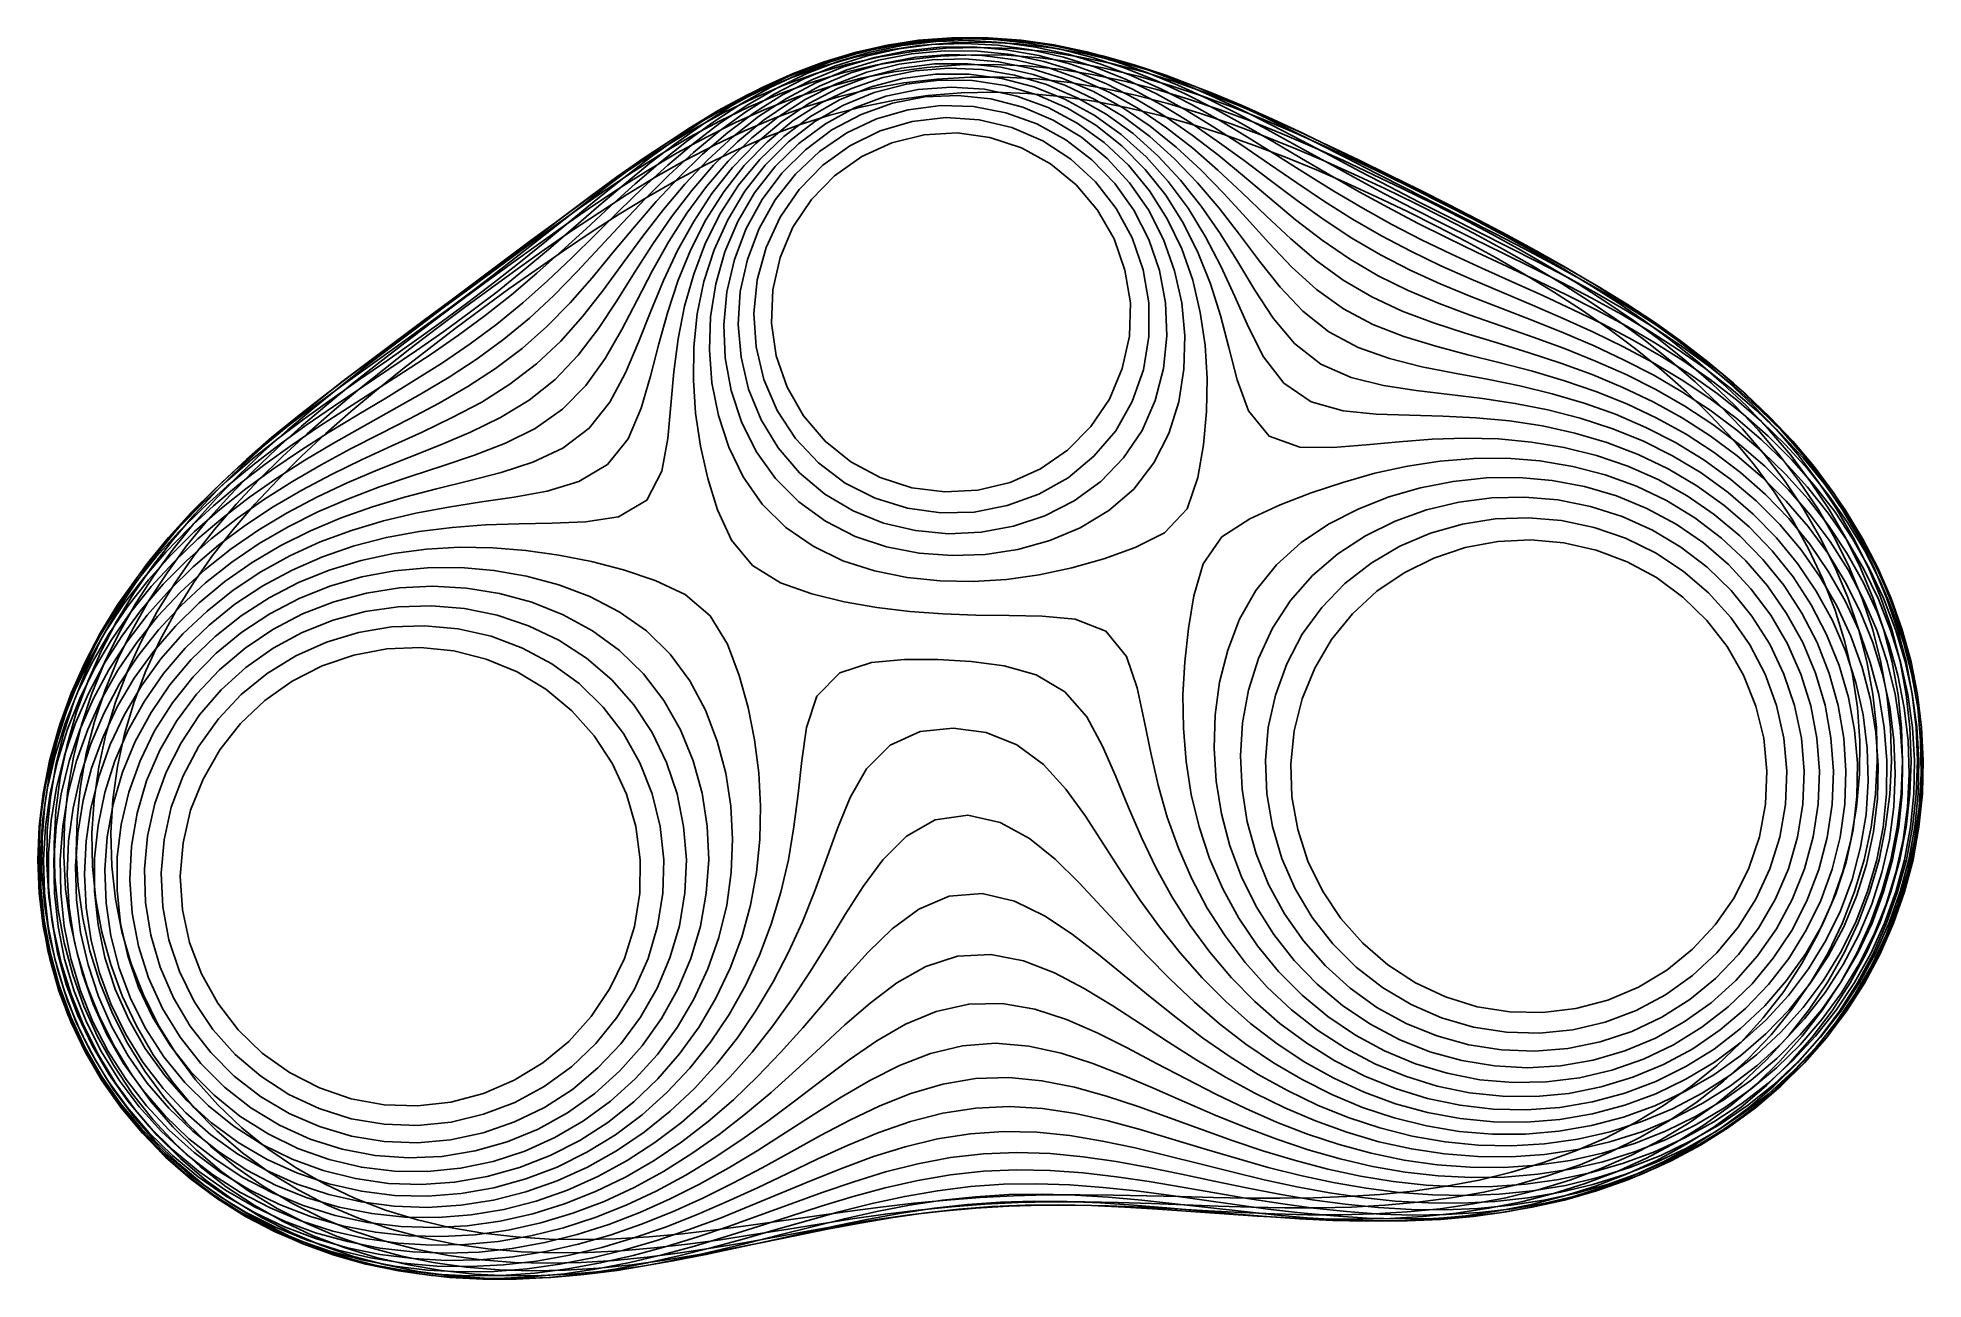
# Model space of a CAD drawing. Header units: millimetres. Extents: x -135 to 149, y -67 to 120.
import ezdxf

# ---------------------------------------------------------------- set-up
doc = ezdxf.new("R2010")
doc.units = ezdxf.units.MM
doc.header["$MEASUREMENT"] = 0
doc.layers.add('Layer 01', color=12, linetype='Continuous', true_color=0xc80000)

msp = doc.modelspace()

# ---------------------------------------------------------------- linework, layer by layer
at = {"layer": 'Layer 01'}
for points in [[(147, -3.8), (145.71, -8.63), (144.07, -13.35), (142.05, -17.92), (139.69, -22.33), (137, -26.54), (133.99, -30.53), (130.68, -34.28), (127.1, -37.77), (123.27, -40.98), (119.22, -43.9), (114.96, -46.52), (110.53, -48.84), (105.95, -50.83), (101.24, -52.52), (96.43, -53.89), (91.55, -54.95), (86.61, -55.71), (81.63, -56.2), (76.64, -56.39), (71.64, -56.34), (66.65, -56.06), (61.68, -55.56), (56.72, -54.88), (51.79, -54.05), (46.88, -53.11), (41.99, -52.1), (37.1, -51.06), (32.2, -50.06), (27.28, -49.16), (22.33, -48.43), (17.36, -47.94), (12.36, -47.78), (7.37, -47.97), (2.4, -48.54), (-2.51, -49.47), (-7.35, -50.7), (-12.13, -52.17), (-16.86, -53.79), (-21.56, -55.49), (-26.26, -57.21), (-30.96, -58.9), (-35.7, -60.49), (-40.48, -61.97), (-45.3, -63.28), (-50.18, -64.38), (-55.1, -65.27), (-60.06, -65.9), (-65.04, -66.25), (-70.04, -66.31), (-75.03, -66.05), (-80, -65.47), (-84.91, -64.54), (-89.74, -63.27), (-94.47, -61.65), (-99.07, -59.69), (-103.5, -57.38), (-107.74, -54.73), (-111.76, -51.76), (-115.53, -48.48), (-119.02, -44.9), (-122.21, -41.06), (-125.08, -36.97), (-127.61, -32.65), (-129.76, -28.15), (-131.55, -23.48), (-132.94, -18.68), (-133.94, -13.78), (-134.54, -8.82), (-134.74, -3.82), (-134.53, 1.17), (-133.94, 6.13), (-132.97, 11.03), (-131.63, 15.85), (-129.93, 20.55), (-127.9, 25.12), (-125.56, 29.54), (-122.93, 33.78), (-120.03, 37.86), (-116.89, 41.74), (-113.53, 45.44), (-109.98, 48.96), (-106.26, 52.31), (-102.41, 55.49), (-98.44, 58.54), (-94.39, 61.47), (-90.28, 64.31), (-86.13, 67.1), (-81.97, 69.88), (-77.83, 72.68), (-73.73, 75.54), (-69.7, 78.49), (-65.73, 81.53), (-61.84, 84.67), (-58.01, 87.89), (-54.22, 91.15), (-50.44, 94.42), (-46.63, 97.66), (-42.77, 100.83), (-38.8, 103.87), (-34.72, 106.76), (-30.5, 109.44), (-26.13, 111.87), (-21.62, 114.03), (-16.98, 115.88), (-12.21, 117.38), (-7.35, 118.53), (-2.41, 119.3), (2.57, 119.68), (7.57, 119.69), (12.56, 119.31), (17.5, 118.58), (22.38, 117.5), (27.19, 116.12), (31.9, 114.47), (36.53, 112.58), (41.08, 110.49), (45.55, 108.26), (49.97, 105.92), (54.35, 103.52), (58.72, 101.09), (63.1, 98.68), (67.51, 96.31), (71.94, 94), (76.39, 91.73), (80.87, 89.52), (85.37, 87.32), (89.85, 85.12), (94.32, 82.87), (98.75, 80.56), (103.13, 78.14), (107.43, 75.59), (111.64, 72.89), (115.73, 70.02), (119.68, 66.96), (123.47, 63.7), (127.08, 60.24), (130.48, 56.58), (133.65, 52.71), (136.57, 48.66), (139.22, 44.42), (141.57, 40.01), (143.6, 35.44), (145.31, 30.74), (146.67, 25.93), (147.67, 21.03), (148.29, 16.08), (148.54, 11.08), (148.41, 6.09), (147.89, 1.12)], [(146.33, -5.7), (147.38, -0.82), (148.04, 4.13), (148.31, 9.11), (148.19, 14.1), (147.7, 19.07), (146.82, 23.98), (145.58, 28.81), (143.97, 33.54), (142.03, 38.14), (139.76, 42.58), (137.18, 46.86), (134.32, 50.95), (131.2, 54.85), (127.83, 58.53), (124.25, 62.01), (120.47, 65.27), (116.53, 68.33), (112.44, 71.2), (108.22, 73.87), (103.9, 76.38), (99.51, 78.75), (95.06, 81), (90.56, 83.18), (86.05, 85.31), (81.53, 87.44), (77.03, 89.61), (72.57, 91.84), (68.14, 94.16), (63.77, 96.56), (59.43, 99.04), (55.12, 101.56), (50.82, 104.09), (46.49, 106.58), (42.11, 108.98), (37.66, 111.24), (33.12, 113.31), (28.48, 115.16), (23.74, 116.72), (18.91, 117.98), (14, 118.88), (9.04, 119.42), (4.05, 119.56), (-0.94, 119.3), (-5.89, 118.65), (-10.76, 117.58), (-15.54, 116.14), (-20.19, 114.33), (-24.7, 112.19), (-29.05, 109.74), (-33.24, 107.02), (-37.28, 104.09), (-41.18, 100.97), (-44.97, 97.72), (-48.68, 94.38), (-52.35, 91), (-56.03, 87.62), (-59.76, 84.3), (-63.57, 81.08), (-67.49, 77.98), (-71.51, 75.01), (-75.61, 72.17), (-79.78, 69.43), (-83.98, 66.73), (-88.19, 64.05), (-92.38, 61.33), (-96.52, 58.53), (-100.58, 55.63), (-104.53, 52.58), (-108.35, 49.36), (-112.01, 45.97), (-115.49, 42.38), (-118.75, 38.61), (-121.78, 34.64), (-124.54, 30.48), (-127.01, 26.14), (-129.17, 21.64), (-131, 17), (-132.47, 12.23), (-133.58, 7.36), (-134.3, 2.42), (-134.63, -2.56), (-134.56, -7.55), (-134.08, -12.52), (-133.2, -17.43), (-131.91, -22.25), (-130.24, -26.96), (-128.17, -31.5), (-125.74, -35.86), (-122.96, -40), (-119.84, -43.9), (-116.42, -47.53), (-112.7, -50.86), (-108.73, -53.9), (-104.54, -56.6), (-100.13, -58.95), (-95.56, -60.96), (-90.86, -62.62), (-86.04, -63.92), (-81.13, -64.86), (-76.18, -65.46), (-71.19, -65.71), (-66.2, -65.64), (-61.22, -65.25), (-56.28, -64.57), (-51.38, -63.63), (-46.53, -62.43), (-41.74, -61.02), (-37.01, -59.42), (-32.33, -57.68), (-27.7, -55.82), (-23.08, -53.91), (-18.47, -51.99), (-13.84, -50.13), (-9.15, -48.41), (-4.39, -46.92), (0.46, -45.74), (5.39, -44.96), (10.37, -44.63), (15.36, -44.74), (20.33, -45.25), (25.25, -46.06), (30.14, -47.1), (34.99, -48.27), (39.83, -49.49), (44.67, -50.71), (49.53, -51.88), (54.41, -52.93), (59.32, -53.84), (64.26, -54.57), (69.22, -55.08), (74.21, -55.37), (79.2, -55.39), (84.19, -55.14), (89.15, -54.6), (94.07, -53.75), (98.92, -52.6), (103.69, -51.11), (108.34, -49.31), (112.86, -47.17), (117.21, -44.73), (121.37, -41.97), (125.32, -38.91), (129.02, -35.56), (132.45, -31.94), (135.59, -28.06), (138.43, -23.96), (140.94, -19.64), (143.1, -15.14), (144.9, -10.48)], [(146.96, -3.8), (145.67, -8.63), (144.02, -13.35), (142.01, -17.92), (139.66, -22.33), (136.98, -26.55), (133.98, -30.55), (130.7, -34.32), (127.14, -37.83), (123.33, -41.06), (119.29, -44.01), (115.06, -46.67), (110.65, -49.03), (106.1, -51.08), (101.41, -52.82), (96.63, -54.26), (91.76, -55.4), (86.83, -56.25), (81.87, -56.82), (76.88, -57.12), (71.88, -57.19), (66.89, -57.03), (61.9, -56.67), (56.93, -56.14), (51.98, -55.46), (47.04, -54.68), (42.11, -53.84), (37.19, -52.98), (32.26, -52.15), (27.31, -51.42), (22.35, -50.84), (17.36, -50.48), (12.37, -50.39), (7.37, -50.61), (2.4, -51.15), (-2.52, -52), (-7.4, -53.1), (-12.22, -54.41), (-17.01, -55.86), (-21.77, -57.38), (-26.52, -58.92), (-31.29, -60.42), (-36.08, -61.85), (-40.91, -63.15), (-45.77, -64.3), (-50.68, -65.25), (-55.62, -65.99), (-60.6, -66.48), (-65.59, -66.7), (-70.59, -66.64), (-75.57, -66.26), (-80.52, -65.57), (-85.42, -64.55), (-90.22, -63.19), (-94.93, -61.49), (-99.48, -59.45), (-103.88, -57.07), (-108.08, -54.36), (-112.06, -51.34), (-115.78, -48), (-119.23, -44.38), (-122.37, -40.5), (-125.2, -36.38), (-127.67, -32.04), (-129.79, -27.51), (-131.53, -22.83), (-132.88, -18.01), (-133.85, -13.11), (-134.41, -8.14), (-134.57, -3.15), (-134.35, 1.84), (-133.73, 6.8), (-132.75, 11.7), (-131.39, 16.51), (-129.7, 21.22), (-127.67, 25.78), (-125.35, 30.21), (-122.73, 34.47), (-119.86, 38.56), (-116.74, 42.46), (-113.42, 46.2), (-109.92, 49.76), (-106.25, 53.16), (-102.45, 56.41), (-98.54, 59.52), (-94.54, 62.52), (-90.49, 65.45), (-86.4, 68.32), (-82.29, 71.17), (-78.19, 74.03), (-74.13, 76.94), (-70.1, 79.9), (-66.13, 82.94), (-62.2, 86.03), (-58.32, 89.18), (-54.46, 92.36), (-50.59, 95.53), (-46.69, 98.65), (-42.73, 101.69), (-38.67, 104.62), (-34.5, 107.38), (-30.21, 109.94), (-25.79, 112.27), (-21.24, 114.33), (-16.56, 116.08), (-11.77, 117.51), (-6.89, 118.6), (-1.94, 119.33), (3.04, 119.68), (8.04, 119.67), (13.02, 119.31), (17.97, 118.6), (22.86, 117.58), (27.68, 116.26), (32.43, 114.69), (37.09, 112.89), (41.68, 110.91), (46.21, 108.78), (50.68, 106.55), (55.12, 104.25), (59.54, 101.92), (63.96, 99.59), (68.39, 97.27), (72.83, 94.98), (77.29, 92.72), (81.76, 90.48), (86.23, 88.24), (90.69, 85.97), (95.12, 83.66), (99.5, 81.26), (103.83, 78.76), (108.08, 76.13), (112.24, 73.36), (116.27, 70.41), (120.17, 67.28), (123.91, 63.96), (127.47, 60.45), (130.82, 56.74), (133.94, 52.83), (136.81, 48.74), (139.41, 44.47), (141.72, 40.04), (143.72, 35.46), (145.39, 30.75), (146.72, 25.93), (147.69, 21.03), (148.29, 16.07), (148.53, 11.08), (148.38, 6.08), (147.85, 1.11)], [(146.35, -3.8), (145.06, -8.64), (143.38, -13.37), (141.32, -17.94), (138.91, -22.34), (136.16, -26.53), (133.08, -30.48), (129.69, -34.18), (126.03, -37.6), (122.11, -40.73), (117.97, -43.56), (113.62, -46.05), (109.1, -48.22), (104.44, -50.06), (99.65, -51.55), (94.77, -52.72), (89.83, -53.55), (84.84, -54.06), (79.83, -54.27), (74.82, -54.17), (69.82, -53.79), (64.84, -53.16), (59.9, -52.3), (55, -51.24), (50.14, -50.02), (45.31, -48.66), (40.5, -47.23), (35.71, -45.76), (30.9, -44.34), (26.06, -43.03), (21.16, -41.95), (16.2, -41.2), (11.2, -40.88), (6.19, -41.11), (1.24, -41.87), (-3.61, -43.12), (-8.35, -44.77), (-12.98, -46.68), (-17.55, -48.76), (-22.08, -50.92), (-26.6, -53.08), (-31.16, -55.17), (-35.76, -57.16), (-40.43, -58.99), (-45.17, -60.62), (-49.98, -62.04), (-54.86, -63.21), (-59.8, -64.09), (-64.78, -64.67), (-69.78, -64.92), (-74.8, -64.84), (-79.79, -64.41), (-84.74, -63.61), (-89.62, -62.45), (-94.39, -60.91), (-99.03, -59.01), (-103.5, -56.74), (-107.78, -54.13), (-111.83, -51.17), (-115.61, -47.88), (-119.11, -44.29), (-122.31, -40.43), (-125.16, -36.31), (-127.66, -31.96), (-129.77, -27.42), (-131.51, -22.71), (-132.83, -17.88), (-133.75, -12.95), (-134.25, -7.96), (-134.33, -2.95), (-134, 2.06), (-133.26, 7.01), (-132.14, 11.9), (-130.63, 16.68), (-128.76, 21.33), (-126.54, 25.83), (-124.01, 30.16), (-121.18, 34.3), (-118.08, 38.23), (-114.72, 41.96), (-111.16, 45.49), (-107.4, 48.8), (-103.48, 51.93), (-99.42, 54.89), (-95.27, 57.69), (-91.03, 60.38), (-86.75, 62.98), (-82.45, 65.56), (-78.16, 68.17), (-73.93, 70.86), (-69.78, 73.68), (-65.76, 76.67), (-61.88, 79.84), (-58.13, 83.18), (-54.49, 86.63), (-50.92, 90.15), (-47.36, 93.68), (-43.76, 97.17), (-40.06, 100.55), (-36.23, 103.79), (-32.24, 106.83), (-28.07, 109.62), (-23.72, 112.12), (-19.21, 114.29), (-14.53, 116.1), (-9.72, 117.52), (-4.81, 118.52), (0.17, 119.11), (5.18, 119.25), (10.19, 118.97), (15.15, 118.29), (20.05, 117.2), (24.85, 115.77), (29.54, 114), (34.12, 111.96), (38.59, 109.67), (42.96, 107.21), (47.25, 104.62), (51.5, 101.96), (55.74, 99.28), (60, 96.64), (64.32, 94.09), (68.7, 91.65), (73.16, 89.34), (77.67, 87.16), (82.22, 85.06), (86.8, 83), (91.37, 80.95), (95.92, 78.83), (100.43, 76.63), (104.86, 74.3), (109.21, 71.8), (113.45, 69.12), (117.56, 66.24), (121.5, 63.15), (125.26, 59.83), (128.81, 56.29), (132.12, 52.52), (135.18, 48.55), (137.96, 44.37), (140.43, 40.01), (142.57, 35.48), (144.37, 30.8), (145.82, 26), (146.89, 21.1), (147.57, 16.14), (147.87, 11.13), (147.76, 6.12), (147.25, 1.13)], [(146.17, -5.7), (147.23, -0.83), (147.91, 4.11), (148.22, 9.09), (148.15, 14.08), (147.72, 19.05), (146.91, 23.97), (145.76, 28.82), (144.25, 33.58), (142.42, 38.22), (140.27, 42.72), (137.82, 47.07), (135.11, 51.25), (132.13, 55.25), (128.92, 59.07), (125.5, 62.7), (121.88, 66.14), (118.1, 69.39), (114.17, 72.47), (110.12, 75.38), (105.96, 78.12), (101.71, 80.74), (97.39, 83.24), (93.02, 85.64), (88.61, 87.98), (84.18, 90.27), (79.73, 92.53), (75.28, 94.79), (70.83, 97.05), (66.39, 99.31), (61.94, 101.58), (57.49, 103.84), (53.03, 106.07), (48.53, 108.24), (44, 110.31), (39.4, 112.26), (34.74, 114.04), (30.01, 115.63), (25.21, 116.98), (20.34, 118.07), (15.42, 118.87), (10.46, 119.35), (5.47, 119.5), (0.49, 119.3), (-4.47, 118.75), (-9.38, 117.86), (-14.21, 116.63), (-18.96, 115.08), (-23.59, 113.23), (-28.1, 111.1), (-32.5, 108.74), (-36.77, 106.17), (-40.93, 103.42), (-45, 100.53), (-49, 97.55), (-52.95, 94.49), (-56.87, 91.41), (-60.78, 88.32), (-64.72, 85.25), (-68.68, 82.22), (-72.68, 79.23), (-76.7, 76.28), (-80.75, 73.37), (-84.81, 70.47), (-88.86, 67.55), (-92.87, 64.59), (-96.84, 61.56), (-100.73, 58.44), (-104.52, 55.2), (-108.19, 51.82), (-111.72, 48.29), (-115.07, 44.59), (-118.24, 40.74), (-121.17, 36.71), (-123.88, 32.51), (-126.3, 28.15), (-128.44, 23.65), (-130.27, 19.01), (-131.75, 14.24), (-132.9, 9.39), (-133.68, 4.46), (-134.08, -0.51), (-134.1, -5.5), (-133.72, -10.47), (-132.95, -15.4), (-131.79, -20.25), (-130.24, -24.99), (-128.31, -29.59), (-126.02, -34.02), (-123.38, -38.25), (-120.4, -42.26), (-117.12, -46.01), (-113.54, -49.49), (-109.71, -52.67), (-105.63, -55.55), (-101.35, -58.11), (-96.89, -60.35), (-92.28, -62.24), (-87.55, -63.81), (-82.71, -65.04), (-77.81, -65.96), (-72.85, -66.54), (-67.87, -66.83), (-62.88, -66.83), (-57.9, -66.56), (-52.94, -66.05), (-48.01, -65.31), (-43.11, -64.38), (-38.24, -63.28), (-33.4, -62.06), (-28.59, -60.74), (-23.79, -59.37), (-18.99, -58), (-14.18, -56.67), (-9.35, -55.45), (-4.47, -54.38), (0.44, -53.52), (5.39, -52.9), (10.37, -52.55), (15.35, -52.47), (20.34, -52.65), (25.31, -53.03), (30.27, -53.57), (35.22, -54.22), (40.16, -54.92), (45.1, -55.62), (50.05, -56.28), (55, -56.86), (59.97, -57.32), (64.95, -57.63), (69.94, -57.76), (74.92, -57.69), (79.9, -57.39), (84.86, -56.83), (89.78, -56.02), (94.65, -54.93), (99.45, -53.55), (104.15, -51.89), (108.73, -49.92), (113.17, -47.65), (117.45, -45.09), (121.54, -42.23), (125.42, -39.1), (129.06, -35.68), (132.44, -32.01), (135.53, -28.1), (138.33, -23.97), (140.81, -19.64), (142.95, -15.14), (144.73, -10.48)], [(146, -3.8), (144.69, -8.63), (143.03, -13.35), (141, -17.92), (138.64, -22.32), (135.95, -26.54), (132.95, -30.54), (129.66, -34.31), (126.1, -37.82), (122.29, -41.07), (118.27, -44.04), (114.06, -46.73), (109.66, -49.11), (105.12, -51.2), (100.45, -53.01), (95.68, -54.51), (90.83, -55.74), (85.92, -56.69), (80.97, -57.38), (75.99, -57.83), (70.99, -58.04), (65.99, -58.06), (60.99, -57.9), (56, -57.58), (51.02, -57.14), (46.04, -56.62), (41.07, -56.06), (36.1, -55.48), (31.13, -54.95), (26.15, -54.5), (21.15, -54.18), (16.15, -54.05), (11.15, -54.12), (6.16, -54.43), (1.19, -54.97), (-3.76, -55.72), (-8.67, -56.67), (-13.55, -57.75), (-18.41, -58.94), (-23.26, -60.17), (-28.11, -61.4), (-32.97, -62.58), (-37.84, -63.69), (-42.75, -64.67), (-47.68, -65.5), (-52.64, -66.13), (-57.63, -66.55), (-62.63, -66.74), (-67.63, -66.66), (-72.62, -66.3), (-77.57, -65.65), (-82.48, -64.67), (-87.31, -63.39), (-92.04, -61.76), (-96.65, -59.81), (-101.1, -57.53), (-105.36, -54.92), (-109.41, -51.99), (-113.23, -48.76), (-116.78, -45.24), (-120.04, -41.44), (-122.98, -37.4), (-125.59, -33.13), (-127.84, -28.67), (-129.72, -24.03), (-131.22, -19.27), (-132.33, -14.39), (-133.05, -9.44), (-133.37, -4.45), (-133.3, 0.55), (-132.84, 5.53), (-132.01, 10.46), (-130.82, 15.32), (-129.28, 20.08), (-127.42, 24.72), (-125.24, 29.22), (-122.78, 33.57), (-120.06, 37.77), (-117.1, 41.8), (-113.93, 45.67), (-110.57, 49.38), (-107.04, 52.92), (-103.38, 56.33), (-99.6, 59.61), (-95.73, 62.77), (-91.79, 65.85), (-87.8, 68.87), (-83.77, 71.84), (-79.74, 74.79), (-75.7, 77.75), (-71.68, 80.72), (-67.67, 83.72), (-63.69, 86.74), (-59.71, 89.78), (-55.74, 92.81), (-51.74, 95.82), (-47.71, 98.78), (-43.62, 101.66), (-39.44, 104.42), (-35.17, 107.02), (-30.8, 109.45), (-26.31, 111.66), (-21.71, 113.62), (-17.01, 115.31), (-12.2, 116.7), (-7.32, 117.78), (-2.37, 118.52), (2.61, 118.93), (7.61, 119.01), (12.61, 118.75), (17.57, 118.18), (22.5, 117.31), (27.37, 116.17), (32.18, 114.79), (36.92, 113.19), (41.59, 111.42), (46.21, 109.49), (50.78, 107.45), (55.31, 105.33), (59.81, 103.15), (64.29, 100.93), (68.77, 98.7), (73.24, 96.45), (77.7, 94.19), (82.15, 91.91), (86.59, 89.6), (91, 87.24), (95.38, 84.82), (99.7, 82.31), (103.96, 79.69), (108.14, 76.94), (112.22, 74.05), (116.18, 70.99), (120.01, 67.77), (123.67, 64.36), (127.15, 60.77), (130.43, 57), (133.49, 53.04), (136.3, 48.9), (138.84, 44.59), (141.09, 40.13), (143.04, 35.52), (144.66, 30.79), (145.95, 25.96), (146.88, 21.05), (147.45, 16.08), (147.65, 11.08), (147.48, 6.08), (146.92, 1.11)], [(145.73, -3.8), (144.41, -8.63), (142.73, -13.33), (140.65, -17.88), (138.22, -22.25), (135.44, -26.41), (132.34, -30.32), (128.92, -33.98), (125.23, -37.35), (121.28, -40.41), (117.1, -43.16), (112.73, -45.58), (108.18, -47.67), (103.49, -49.4), (98.69, -50.8), (93.8, -51.83), (88.85, -52.54), (83.87, -52.91), (78.87, -52.95), (73.87, -52.7), (68.9, -52.15), (63.97, -51.33), (59.08, -50.28), (54.24, -49.01), (49.45, -47.57), (44.71, -45.98), (40, -44.3), (35.3, -42.58), (30.6, -40.89), (25.85, -39.32), (21.03, -37.98), (16.13, -37), (11.15, -36.53), (6.16, -36.68), (1.23, -37.5), (-3.57, -38.9), (-8.21, -40.76), (-12.72, -42.92), (-17.14, -45.25), (-21.53, -47.67), (-25.91, -50.07), (-30.33, -52.41), (-34.81, -54.63), (-39.37, -56.69), (-44.01, -58.56), (-48.73, -60.2), (-53.54, -61.57), (-58.42, -62.65), (-63.36, -63.44), (-68.34, -63.89), (-73.34, -63.99), (-78.33, -63.73), (-83.29, -63.1), (-88.19, -62.09), (-92.99, -60.7), (-97.67, -58.94), (-102.19, -56.8), (-106.52, -54.31), (-110.63, -51.45), (-114.48, -48.26), (-118.05, -44.76), (-121.31, -40.97), (-124.23, -36.92), (-126.8, -32.63), (-128.99, -28.13), (-130.78, -23.47), (-132.18, -18.67), (-133.15, -13.76), (-133.7, -8.79), (-133.85, -3.8), (-133.55, 1.2), (-132.85, 6.15), (-131.76, 11.02), (-130.27, 15.8), (-128.41, 20.44), (-126.2, 24.92), (-123.65, 29.23), (-120.8, 33.33), (-117.68, 37.24), (-114.3, 40.92), (-110.69, 44.39), (-106.89, 47.63), (-102.92, 50.67), (-98.81, 53.53), (-94.59, 56.21), (-90.29, 58.76), (-85.94, 61.23), (-81.57, 63.67), (-77.22, 66.13), (-72.93, 68.7), (-68.74, 71.44), (-64.71, 74.39), (-60.86, 77.58), (-57.19, 80.98), (-53.68, 84.55), (-50.27, 88.2), (-46.88, 91.88), (-43.44, 95.51), (-39.91, 99.06), (-36.24, 102.44), (-32.38, 105.63), (-28.33, 108.57), (-24.08, 111.2), (-19.64, 113.5), (-15.03, 115.42), (-10.27, 116.93), (-5.38, 118.02), (-0.43, 118.66), (4.57, 118.84), (9.56, 118.58), (14.51, 117.87), (19.39, 116.76), (24.16, 115.26), (28.8, 113.41), (33.32, 111.26), (37.71, 108.87), (41.98, 106.27), (46.16, 103.53), (50.3, 100.71), (54.42, 97.88), (58.57, 95.1), (62.81, 92.43), (67.13, 89.93), (71.56, 87.6), (76.07, 85.43), (80.64, 83.4), (85.24, 81.45), (89.85, 79.51), (94.45, 77.53), (99, 75.47), (103.49, 73.26), (107.9, 70.9), (112.19, 68.34), (116.35, 65.57), (120.36, 62.57), (124.18, 59.34), (127.79, 55.88), (131.16, 52.19), (134.26, 48.27), (137.09, 44.15), (139.62, 39.83), (141.8, 35.33), (143.64, 30.69), (145.11, 25.91), (146.21, 21.03), (146.91, 16.08), (147.22, 11.09), (147.13, 6.09), (146.62, 1.12)], [(144.44, -5.7), (145.51, -0.83), (146.17, 4.11), (146.41, 9.09), (146.25, 14.07), (145.69, 19.03), (144.71, 23.92), (143.36, 28.72), (141.62, 33.39), (139.52, 37.92), (137.08, 42.26), (134.31, 46.41), (131.25, 50.35), (127.91, 54.05), (124.33, 57.52), (120.52, 60.75), (116.52, 63.72), (112.35, 66.46), (108.04, 68.97), (103.62, 71.27), (99.1, 73.38), (94.51, 75.34), (89.88, 77.19), (85.23, 79), (80.58, 80.81), (75.97, 82.71), (71.43, 84.78), (67, 87.06), (62.69, 89.57), (58.52, 92.31), (54.47, 95.22), (50.48, 98.22), (46.5, 101.23), (42.48, 104.17), (38.36, 106.98), (34.11, 109.6), (29.72, 111.96), (25.17, 114.01), (20.48, 115.71), (15.67, 117.01), (10.76, 117.88), (5.79, 118.31), (0.81, 118.25), (-4.15, 117.72), (-9.04, 116.73), (-13.81, 115.27), (-18.42, 113.38), (-22.85, 111.1), (-27.07, 108.44), (-31.06, 105.45), (-34.84, 102.19), (-38.41, 98.71), (-41.8, 95.06), (-45.06, 91.28), (-48.26, 87.45), (-51.45, 83.62), (-54.75, 79.88), (-58.24, 76.32), (-61.97, 73.01), (-65.94, 69.99), (-70.12, 67.27), (-74.45, 64.78), (-78.86, 62.45), (-83.3, 60.19), (-87.74, 57.91), (-92.13, 55.54), (-96.45, 53.04), (-100.66, 50.38), (-104.74, 47.51), (-108.66, 44.43), (-112.39, 41.11), (-115.89, 37.57), (-119.14, 33.78), (-122.11, 29.78), (-124.78, 25.57), (-127.12, 21.16), (-129.11, 16.59), (-130.72, 11.87), (-131.93, 7.03), (-132.74, 2.11), (-133.13, -2.86), (-133.1, -7.84), (-132.64, -12.81), (-131.75, -17.72), (-130.44, -22.53), (-128.71, -27.2), (-126.58, -31.71), (-124.07, -36.02), (-121.19, -40.09), (-117.97, -43.9), (-114.43, -47.41), (-110.6, -50.6), (-106.51, -53.46), (-102.19, -55.96), (-97.68, -58.08), (-93.01, -59.83), (-88.21, -61.18), (-83.32, -62.15), (-78.37, -62.72), (-73.39, -62.91), (-68.4, -62.74), (-63.44, -62.2), (-58.54, -61.32), (-53.7, -60.11), (-48.95, -58.59), (-44.29, -56.81), (-39.74, -54.77), (-35.29, -52.52), (-30.93, -50.09), (-26.66, -47.52), (-22.44, -44.85), (-18.24, -42.15), (-14.03, -39.49), (-9.73, -36.96), (-5.28, -34.71), (-0.63, -32.91), (4.21, -31.74), (9.18, -31.37), (14.15, -31.8), (19.02, -32.86), (23.76, -34.4), (28.41, -36.21), (32.99, -38.17), (37.56, -40.18), (42.14, -42.16), (46.75, -44.05), (51.42, -45.8), (56.15, -47.38), (60.95, -48.75), (65.81, -49.87), (70.72, -50.73), (75.68, -51.29), (80.66, -51.55), (85.65, -51.48), (90.62, -51.06), (95.54, -50.3), (100.4, -49.18), (105.16, -47.7), (109.8, -45.86), (114.28, -43.67), (118.57, -41.13), (122.65, -38.27), (126.48, -35.08), (130.05, -31.59), (133.32, -27.82), (136.26, -23.8), (138.87, -19.55), (141.11, -15.09), (142.97, -10.47)], [(143.94, -3.8), (142.59, -8.63), (140.85, -13.33), (138.7, -17.85), (136.17, -22.18), (133.28, -26.28), (130.06, -30.12), (126.52, -33.67), (122.7, -36.9), (118.62, -39.82), (114.32, -42.39), (109.82, -44.6), (105.16, -46.43), (100.36, -47.89), (95.47, -48.98), (90.51, -49.68), (85.51, -50.03), (80.49, -50), (75.5, -49.62), (70.53, -48.92), (65.62, -47.9), (60.78, -46.6), (56.03, -45.02), (51.35, -43.22), (46.76, -41.2), (42.24, -39.03), (37.78, -36.74), (33.35, -34.4), (28.92, -32.05), (24.43, -29.81), (19.83, -27.82), (15.07, -26.25), (10.14, -25.4), (5.14, -25.48), (0.26, -26.58), (-4.36, -28.53), (-8.69, -31.03), (-12.83, -33.86), (-16.85, -36.86), (-20.84, -39.9), (-24.85, -42.91), (-28.93, -45.82), (-33.1, -48.6), (-37.39, -51.2), (-41.8, -53.58), (-46.34, -55.7), (-51, -57.55), (-55.77, -59.08), (-60.63, -60.29), (-65.58, -61.14), (-70.56, -61.63), (-75.57, -61.72), (-80.58, -61.41), (-85.54, -60.7), (-90.42, -59.58), (-95.2, -58.06), (-99.82, -56.12), (-104.27, -53.8), (-108.49, -51.11), (-112.46, -48.05), (-116.14, -44.65), (-119.5, -40.93), (-122.52, -36.93), (-125.17, -32.68), (-127.43, -28.2), (-129.27, -23.54), (-130.7, -18.74), (-131.68, -13.82), (-132.23, -8.84), (-132.34, -3.83), (-131.99, 1.17), (-131.21, 6.12), (-130.02, 10.99), (-128.41, 15.73), (-126.41, 20.33), (-124.05, 24.75), (-121.32, 28.96), (-118.29, 32.95), (-114.96, 36.7), (-111.38, 40.2), (-107.56, 43.45), (-103.54, 46.44), (-99.36, 49.2), (-95.04, 51.74), (-90.6, 54.08), (-86.1, 56.28), (-81.54, 58.38), (-76.98, 60.45), (-72.45, 62.61), (-68.03, 64.96), (-63.79, 67.63), (-59.81, 70.68), (-56.16, 74.12), (-52.84, 77.87), (-49.76, 81.82), (-46.78, 85.86), (-43.81, 89.89), (-40.74, 93.86), (-37.51, 97.69), (-34.06, 101.33), (-30.38, 104.73), (-26.44, 107.83), (-22.24, 110.57), (-17.82, 112.93), (-13.2, 114.86), (-8.4, 116.3), (-3.48, 117.28), (1.51, 117.73), (6.52, 117.69), (11.5, 117.15), (16.4, 116.12), (21.19, 114.65), (25.83, 112.75), (30.3, 110.48), (34.59, 107.89), (38.72, 105.04), (42.69, 101.98), (46.57, 98.8), (50.39, 95.56), (54.24, 92.35), (58.21, 89.29), (62.34, 86.45), (66.66, 83.91), (71.16, 81.7), (75.79, 79.77), (80.49, 78.02), (85.22, 76.37), (89.95, 74.71), (94.66, 72.99), (99.31, 71.12), (103.89, 69.08), (108.37, 66.83), (112.72, 64.33), (116.91, 61.59), (120.92, 58.58), (124.72, 55.31), (128.28, 51.78), (131.57, 48.01), (134.57, 43.98), (137.24, 39.75), (139.57, 35.31), (141.54, 30.7), (143.12, 25.94), (144.31, 21.07), (145.08, 16.12), (145.44, 11.12), (145.36, 6.11), (144.86, 1.13)], [(145.02, -3.8), (143.69, -8.62), (142.01, -13.33), (139.96, -17.9), (137.58, -22.29), (134.87, -26.5), (131.85, -30.48), (128.55, -34.24), (124.97, -37.73), (121.16, -40.96), (117.12, -43.92), (112.89, -46.59), (108.49, -48.97), (103.95, -51.06), (99.28, -52.85), (94.51, -54.37), (89.67, -55.6), (84.76, -56.57), (79.81, -57.28), (74.83, -57.76), (69.84, -58.03), (64.83, -58.1), (59.83, -58), (54.84, -57.77), (49.85, -57.42), (44.86, -57), (39.88, -56.55), (34.9, -56.09), (29.91, -55.68), (24.92, -55.35), (19.92, -55.15), (14.92, -55.12), (9.92, -55.27), (4.93, -55.62), (-0.04, -56.17), (-4.99, -56.91), (-9.91, -57.8), (-14.81, -58.8), (-19.69, -59.88), (-24.57, -60.99), (-29.45, -62.08), (-34.35, -63.13), (-39.26, -64.07), (-44.19, -64.89), (-49.15, -65.56), (-54.13, -66.03), (-59.12, -66.28), (-64.13, -66.29), (-69.12, -66.04), (-74.09, -65.52), (-79.03, -64.68), (-83.9, -63.54), (-88.68, -62.07), (-93.35, -60.29), (-97.87, -58.16), (-102.24, -55.72), (-106.41, -52.95), (-110.35, -49.87), (-114.03, -46.49), (-117.43, -42.83), (-120.53, -38.9), (-123.31, -34.74), (-125.74, -30.37), (-127.8, -25.82), (-129.48, -21.11), (-130.77, -16.28), (-131.68, -11.36), (-132.18, -6.38), (-132.29, -1.38), (-132.02, 3.61), (-131.35, 8.57), (-130.33, 13.46), (-128.94, 18.27), (-127.23, 22.97), (-125.2, 27.54), (-122.88, 31.97), (-120.29, 36.25), (-117.45, 40.36), (-114.4, 44.32), (-111.14, 48.12), (-107.72, 51.77), (-104.14, 55.27), (-100.45, 58.64), (-96.65, 61.89), (-92.77, 65.05), (-88.83, 68.14), (-84.85, 71.17), (-80.85, 74.16), (-76.83, 77.14), (-72.81, 80.12), (-68.8, 83.11), (-64.79, 86.1), (-60.78, 89.1), (-56.77, 92.08), (-52.73, 95.04), (-48.66, 97.94), (-44.53, 100.76), (-40.32, 103.47), (-36.03, 106.04), (-31.64, 108.44), (-27.15, 110.63), (-22.55, 112.59), (-17.84, 114.29), (-13.04, 115.71), (-8.17, 116.82), (-3.23, 117.62), (1.75, 118.1), (6.75, 118.24), (11.74, 118.08), (16.72, 117.6), (21.67, 116.84), (26.56, 115.81), (31.4, 114.54), (36.17, 113.05), (40.89, 111.38), (45.55, 109.56), (50.16, 107.62), (54.72, 105.58), (59.26, 103.47), (63.77, 101.31), (68.26, 99.11), (72.74, 96.88), (77.21, 94.62), (81.66, 92.34), (86.08, 90.01), (90.48, 87.62), (94.84, 85.17), (99.14, 82.62), (103.38, 79.96), (107.53, 77.17), (111.59, 74.24), (115.52, 71.15), (119.32, 67.9), (122.96, 64.47), (126.42, 60.86), (129.68, 57.06), (132.72, 53.09), (135.5, 48.93), (138.02, 44.62), (140.26, 40.15), (142.19, 35.53), (143.8, 30.8), (145.07, 25.96), (145.99, 21.04), (146.54, 16.07), (146.73, 11.07), (146.53, 6.08), (145.96, 1.11)], [(142.34, -5.7), (143.45, -0.81), (144.12, 4.16), (144.34, 9.17), (144.14, 14.18), (143.51, 19.15), (142.43, 24.05), (140.96, 28.84), (139.07, 33.48), (136.81, 37.96), (134.18, 42.23), (131.23, 46.28), (127.95, 50.08), (124.4, 53.61), (120.59, 56.88), (116.55, 59.86), (112.33, 62.56), (107.94, 64.98), (103.42, 67.15), (98.79, 69.08), (94.07, 70.8), (89.31, 72.36), (84.51, 73.83), (79.72, 75.29), (74.95, 76.85), (70.25, 78.61), (65.71, 80.74), (61.39, 83.27), (57.33, 86.22), (53.51, 89.47), (49.85, 92.9), (46.23, 96.38), (42.57, 99.8), (38.79, 103.09), (34.83, 106.17), (30.67, 108.98), (26.31, 111.45), (21.75, 113.53), (17.02, 115.19), (12.14, 116.35), (7.17, 117.02), (2.16, 117.17), (-2.84, 116.77), (-7.76, 115.84), (-12.56, 114.39), (-17.19, 112.46), (-21.59, 110.05), (-25.73, 107.23), (-29.6, 104.04), (-33.19, 100.54), (-36.49, 96.76), (-39.53, 92.78), (-42.37, 88.64), (-45.07, 84.41), (-47.73, 80.16), (-50.51, 75.99), (-53.55, 72), (-57, 68.36), (-60.92, 65.23), (-65.19, 62.62), (-69.7, 60.42), (-74.32, 58.47), (-78.99, 56.62), (-83.65, 54.77), (-88.26, 52.8), (-92.8, 50.67), (-97.24, 48.33), (-101.53, 45.75), (-105.67, 42.9), (-109.6, 39.79), (-113.3, 36.41), (-116.73, 32.75), (-119.87, 28.85), (-122.69, 24.7), (-125.14, 20.32), (-127.22, 15.76), (-128.9, 11.04), (-130.16, 6.18), (-130.97, 1.23), (-131.36, -3.77), (-131.27, -8.78), (-130.74, -13.76), (-129.76, -18.68), (-128.32, -23.48), (-126.45, -28.14), (-124.16, -32.6), (-121.46, -36.82), (-118.39, -40.79), (-114.97, -44.45), (-111.24, -47.8), (-107.21, -50.78), (-102.93, -53.39), (-98.43, -55.61), (-93.75, -57.41), (-88.93, -58.8), (-84.01, -59.77), (-79.03, -60.31), (-74.02, -60.43), (-69.01, -60.14), (-64.05, -59.44), (-59.15, -58.37), (-54.35, -56.91), (-49.66, -55.13), (-45.11, -53.02), (-40.71, -50.62), (-36.45, -47.96), (-32.35, -45.08), (-28.39, -42), (-24.56, -38.76), (-20.83, -35.41), (-17.15, -32.01), (-13.46, -28.61), (-9.66, -25.33), (-5.66, -22.32), (-1.29, -19.86), (3.47, -18.31), (8.46, -18.04), (13.38, -18.97), (18.04, -20.8), (22.48, -23.14), (26.76, -25.75), (30.96, -28.48), (35.16, -31.22), (39.4, -33.9), (43.71, -36.47), (48.11, -38.87), (52.62, -41.08), (57.23, -43.05), (61.95, -44.75), (66.76, -46.16), (71.65, -47.25), (76.61, -48.01), (81.61, -48.41), (86.63, -48.43), (91.63, -48.08), (96.58, -47.32), (101.47, -46.18), (106.24, -44.66), (110.87, -42.73), (115.32, -40.42), (119.57, -37.75), (123.57, -34.72), (127.29, -31.36), (130.7, -27.69), (133.78, -23.73), (136.51, -19.53), (138.86, -15.1), (140.8, -10.47)], [(143.67, -3.8), (142.32, -8.6), (140.61, -13.29), (138.54, -17.83), (136.14, -22.19), (133.41, -26.37), (130.37, -30.32), (127.05, -34.04), (123.47, -37.51), (119.64, -40.71), (115.6, -43.63), (111.36, -46.26), (106.97, -48.62), (102.43, -50.68), (97.77, -52.46), (93.01, -53.96), (88.18, -55.18), (83.29, -56.16), (78.35, -56.88), (73.39, -57.39), (68.41, -57.69), (63.43, -57.8), (58.44, -57.76), (53.45, -57.6), (48.47, -57.33), (43.5, -57), (38.52, -56.64), (33.55, -56.29), (28.57, -55.99), (23.58, -55.77), (18.6, -55.66), (13.61, -55.71), (8.63, -55.92), (3.65, -56.3), (-1.3, -56.86), (-6.24, -57.56), (-11.16, -58.4), (-16.06, -59.32), (-20.95, -60.3), (-25.84, -61.29), (-30.73, -62.26), (-35.64, -63.16), (-40.56, -63.96), (-45.5, -64.64), (-50.46, -65.14), (-55.44, -65.46), (-60.43, -65.56), (-65.41, -65.41), (-70.38, -65), (-75.32, -64.31), (-80.21, -63.32), (-85.02, -62.02), (-89.74, -60.39), (-94.33, -58.45), (-98.77, -56.18), (-103.03, -53.58), (-107.07, -50.67), (-110.89, -47.46), (-114.43, -43.95), (-117.68, -40.16), (-120.61, -36.13), (-123.2, -31.87), (-125.44, -27.41), (-127.3, -22.79), (-128.77, -18.02), (-129.86, -13.16), (-130.54, -8.22), (-130.83, -3.24), (-130.72, 1.75), (-130.23, 6.71), (-129.37, 11.62), (-128.15, 16.45), (-126.59, 21.19), (-124.7, 25.81), (-122.52, 30.29), (-120.06, 34.63), (-117.35, 38.81), (-114.41, 42.84), (-111.27, 46.71), (-107.95, 50.44), (-104.47, 54.02), (-100.87, 57.46), (-97.15, 60.79), (-93.34, 64.01), (-89.47, 67.15), (-85.54, 70.23), (-81.58, 73.26), (-77.6, 76.26), (-73.6, 79.24), (-69.59, 82.21), (-65.58, 85.18), (-61.57, 88.14), (-57.53, 91.07), (-53.48, 93.97), (-49.38, 96.82), (-45.23, 99.59), (-41.01, 102.25), (-36.71, 104.78), (-32.32, 107.14), (-27.83, 109.31), (-23.24, 111.26), (-18.55, 112.96), (-13.78, 114.4), (-8.92, 115.54), (-4.01, 116.39), (0.95, 116.92), (5.93, 117.14), (10.92, 117.05), (15.89, 116.67), (20.83, 116.01), (25.73, 115.07), (30.58, 113.91), (35.38, 112.53), (40.11, 110.96), (44.79, 109.24), (49.42, 107.39), (54.01, 105.43), (58.56, 103.39), (63.09, 101.29), (67.58, 99.13), (72.06, 96.94), (76.52, 94.7), (80.95, 92.42), (85.36, 90.08), (89.73, 87.68), (94.06, 85.2), (98.34, 82.63), (102.54, 79.95), (106.66, 77.14), (110.68, 74.19), (114.58, 71.08), (118.35, 67.81), (121.96, 64.37), (125.39, 60.75), (128.62, 56.95), (131.62, 52.97), (134.39, 48.81), (136.89, 44.5), (139.1, 40.03), (141.01, 35.42), (142.6, 30.7), (143.85, 25.87), (144.75, 20.97), (145.28, 16.01), (145.44, 11.02), (145.23, 6.04), (144.63, 1.09)], [(141.58, -3.8), (140.18, -8.6), (138.36, -13.27), (136.12, -17.74), (133.49, -21.99), (130.49, -26), (127.14, -29.72), (123.48, -33.12), (119.52, -36.18), (115.31, -38.88), (110.87, -41.21), (106.26, -43.14), (101.49, -44.67), (96.62, -45.78), (91.66, -46.5), (86.67, -46.79), (81.67, -46.7), (76.69, -46.2), (71.76, -45.33), (66.91, -44.1), (62.16, -42.54), (57.52, -40.66), (53.01, -38.49), (48.63, -36.06), (44.39, -33.4), (40.28, -30.55), (36.28, -27.53), (32.37, -24.41), (28.51, -21.22), (24.65, -18.05), (20.68, -14.99), (16.52, -12.22), (12.03, -10.03), (7.17, -8.88), (2.21, -9.27), (-2.37, -11.23), (-6.39, -14.2), (-9.97, -17.69), (-13.32, -21.42), (-16.55, -25.24), (-19.8, -29.04), (-23.14, -32.77), (-26.59, -36.39), (-30.2, -39.86), (-33.99, -43.13), (-37.96, -46.18), (-42.11, -48.97), (-46.44, -51.48), (-50.94, -53.67), (-55.59, -55.52), (-60.37, -57), (-65.25, -58.1), (-70.21, -58.78), (-75.2, -59.04), (-80.2, -58.88), (-85.17, -58.29), (-90.06, -57.24), (-94.85, -55.77), (-99.47, -53.86), (-103.9, -51.53), (-108.1, -48.81), (-112.02, -45.71), (-115.64, -42.25), (-118.92, -38.47), (-121.83, -34.4), (-124.34, -30.07), (-126.42, -25.52), (-128.08, -20.8), (-129.27, -15.94), (-130.02, -11), (-130.29, -6), (-130.09, -1), (-129.43, 3.96), (-128.32, 8.84), (-126.77, 13.6), (-124.8, 18.19), (-122.44, 22.6), (-119.7, 26.79), (-116.61, 30.73), (-113.21, 34.4), (-109.53, 37.79), (-105.59, 40.88), (-101.45, 43.68), (-97.13, 46.2), (-92.65, 48.44), (-88.06, 50.43), (-83.38, 52.21), (-78.64, 53.83), (-73.88, 55.37), (-69.14, 56.96), (-64.47, 58.76), (-59.99, 61), (-55.91, 63.88), (-52.4, 67.44), (-49.47, 71.49), (-46.99, 75.83), (-44.68, 80.27), (-42.36, 84.71), (-39.9, 89.07), (-37.24, 93.31), (-34.28, 97.34), (-31.02, 101.14), (-27.44, 104.63), (-23.53, 107.75), (-19.33, 110.48), (-14.87, 112.73), (-10.18, 114.49), (-5.33, 115.71), (-0.38, 116.39), (4.62, 116.51), (9.61, 116.07), (14.51, 115.08), (19.28, 113.58), (23.87, 111.59), (28.26, 109.18), (32.4, 106.38), (36.31, 103.25), (39.99, 99.86), (43.48, 96.27), (46.85, 92.58), (50.2, 88.86), (53.66, 85.23), (57.36, 81.87), (61.43, 78.97), (65.85, 76.62), (70.5, 74.79), (75.29, 73.34), (80.13, 72.07), (84.99, 70.86), (89.83, 69.59), (94.63, 68.16), (99.36, 66.53), (104.01, 64.67), (108.53, 62.54), (112.91, 60.11), (117.11, 57.39), (121.1, 54.37), (124.85, 51.06), (128.32, 47.45), (131.48, 43.58), (134.32, 39.45), (136.79, 35.1), (138.89, 30.56), (140.57, 25.85), (141.86, 21.02), (142.68, 16.08), (143.09, 11.09), (143.03, 6.09), (142.51, 1.11)], [(-7.76, -3.8), (-10.71, -7.83), (-13.41, -12.03), (-16, -16.31), (-18.65, -20.55), (-21.39, -24.72), (-24.31, -28.78), (-27.41, -32.7), (-30.73, -36.43), (-34.26, -39.97), (-38.02, -43.26), (-42, -46.28), (-46.19, -49), (-50.58, -51.4), (-55.14, -53.44), (-59.86, -55.08), (-64.69, -56.35), (-69.62, -57.16), (-74.6, -57.56), (-79.6, -57.5), (-84.56, -56.97), (-89.47, -56.02), (-94.25, -54.59), (-98.89, -52.73), (-103.32, -50.42), (-107.52, -47.71), (-111.43, -44.6), (-115.03, -41.14), (-118.28, -37.35), (-121.14, -33.25), (-123.6, -28.91), (-125.62, -24.34), (-127.18, -19.59), (-128.29, -14.72), (-128.92, -9.77), (-129.05, -4.77), (-128.73, 0.21), (-127.91, 5.14), (-126.64, 9.97), (-124.92, 14.66), (-122.78, 19.18), (-120.23, 23.47), (-117.31, 27.52), (-114.05, 31.31), (-110.47, 34.8), (-106.62, 37.98), (-102.53, 40.85), (-98.22, 43.38), (-93.75, 45.61), (-89.14, 47.55), (-84.43, 49.21), (-79.65, 50.66), (-74.81, 51.93), (-69.96, 53.11), (-65.12, 54.37), (-60.37, 55.9), (-55.85, 58.02), (-51.88, 61.03), (-48.79, 64.94), (-46.44, 69.35), (-44.49, 73.95), (-42.65, 78.59), (-40.73, 83.21), (-38.61, 87.73), (-36.19, 92.1), (-33.44, 96.28), (-30.34, 100.19), (-26.87, 103.79), (-23.05, 107.01), (-18.91, 109.79), (-14.47, 112.09), (-9.8, 113.87), (-4.96, 115.1), (-0.01, 115.75), (4.98, 115.79), (9.95, 115.28), (14.82, 114.18), (19.55, 112.55), (24.06, 110.41), (28.34, 107.83), (32.34, 104.84), (36.06, 101.5), (39.51, 97.89), (42.74, 94.08), (45.8, 90.13), (48.81, 86.14), (51.92, 82.23), (55.34, 78.59), (59.26, 75.49), (63.66, 73.14), (68.37, 71.48), (73.22, 70.27), (78.12, 69.31), (83.03, 68.37), (87.93, 67.37), (92.78, 66.19), (97.58, 64.78), (102.29, 63.12), (106.88, 61.15), (111.32, 58.86), (115.59, 56.27), (119.64, 53.34), (123.45, 50.11), (126.97, 46.56), (130.18, 42.73), (133.05, 38.64), (135.56, 34.32), (137.65, 29.79), (139.34, 25.08), (140.59, 20.25), (141.41, 15.32), (141.75, 10.33), (141.64, 5.34), (141.05, 0.38), (140.01, -4.51), (138.53, -9.28), (136.59, -13.88), (134.25, -18.29), (131.5, -22.47), (128.38, -26.37), (124.91, -29.96), (121.12, -33.22), (117.06, -36.12), (112.74, -38.64), (108.22, -40.76), (103.52, -42.46), (98.69, -43.73), (93.77, -44.6), (88.79, -45.02), (83.8, -45.02), (78.82, -44.61), (73.89, -43.78), (69.04, -42.58), (64.3, -41.01), (59.69, -39.08), (55.22, -36.84), (50.92, -34.3), (46.79, -31.49), (42.82, -28.45), (39.03, -25.19), (35.39, -21.77), (31.88, -18.21), (28.47, -14.55), (25.1, -10.87), (21.69, -7.21), (18.12, -3.72), (14.24, -0.59), (9.86, 1.8), (5.01, 2.88), (0.09, 2.19), (-4.22, -0.28)], [(141.9, -3.8), (140.51, -8.59), (138.77, -13.27), (136.65, -17.79), (134.2, -22.13), (131.42, -26.28), (128.34, -30.2), (124.97, -33.88), (121.33, -37.3), (117.46, -40.45), (113.38, -43.32), (109.11, -45.9), (104.69, -48.2), (100.12, -50.21), (95.44, -51.94), (90.66, -53.39), (85.82, -54.58), (80.91, -55.52), (75.97, -56.23), (71.01, -56.72), (66.03, -57.02), (61.04, -57.15), (56.05, -57.13), (51.06, -57.01), (46.07, -56.8), (41.09, -56.54), (36.1, -56.27), (31.12, -56.02), (26.13, -55.82), (21.14, -55.7), (16.15, -55.71), (11.16, -55.84), (6.18, -56.13), (1.21, -56.58), (-3.75, -57.16), (-8.69, -57.86), (-13.62, -58.66), (-18.53, -59.52), (-23.44, -60.41), (-28.36, -61.29), (-33.28, -62.13), (-38.21, -62.88), (-43.16, -63.51), (-48.13, -64), (-53.11, -64.32), (-58.1, -64.42), (-63.09, -64.3), (-68.06, -63.92), (-73.01, -63.27), (-77.91, -62.33), (-82.74, -61.07), (-87.48, -59.51), (-92.1, -57.62), (-96.57, -55.4), (-100.86, -52.86), (-104.95, -49.99), (-108.79, -46.82), (-112.38, -43.35), (-115.67, -39.59), (-118.63, -35.58), (-121.25, -31.34), (-123.52, -26.89), (-125.4, -22.27), (-126.89, -17.51), (-127.98, -12.64), (-128.67, -7.7), (-128.95, -2.72), (-128.83, 2.27), (-128.33, 7.24), (-127.45, 12.15), (-126.21, 16.98), (-124.62, 21.71), (-122.72, 26.32), (-120.51, 30.8), (-118.04, 35.13), (-115.31, 39.31), (-112.36, 43.34), (-109.22, 47.21), (-105.89, 50.94), (-102.42, 54.52), (-98.82, 57.98), (-95.11, 61.32), (-91.32, 64.56), (-87.46, 67.72), (-83.54, 70.81), (-79.59, 73.86), (-75.61, 76.87), (-71.61, 79.86), (-67.59, 82.82), (-63.56, 85.77), (-59.52, 88.69), (-55.44, 91.57), (-51.33, 94.41), (-47.18, 97.17), (-42.95, 99.83), (-38.66, 102.37), (-34.28, 104.77), (-29.81, 106.99), (-25.25, 109), (-20.59, 110.79), (-15.84, 112.32), (-11.01, 113.59), (-6.12, 114.56), (-1.17, 115.23), (3.8, 115.61), (8.79, 115.67), (13.78, 115.45), (18.74, 114.94), (23.67, 114.16), (28.56, 113.15), (33.39, 111.91), (38.17, 110.48), (42.9, 108.87), (47.58, 107.13), (52.2, 105.27), (56.79, 103.31), (61.35, 101.27), (65.87, 99.16), (70.37, 97), (74.84, 94.78), (79.29, 92.51), (83.7, 90.18), (88.07, 87.77), (92.4, 85.29), (96.67, 82.71), (100.87, 80.01), (104.99, 77.19), (109.01, 74.23), (112.91, 71.12), (116.67, 67.84), (120.28, 64.39), (123.72, 60.77), (126.95, 56.97), (129.96, 52.99), (132.73, 48.84), (135.23, 44.52), (137.45, 40.05), (139.36, 35.44), (140.95, 30.71), (142.19, 25.88), (143.09, 20.97), (143.6, 16.01), (143.75, 11.02), (143.52, 6.04), (142.89, 1.09)], [(-16.26, -3.8), (-18, -8.49), (-19.86, -13.13), (-21.93, -17.69), (-24.23, -22.13), (-26.79, -26.42), (-29.6, -30.56), (-32.71, -34.47), (-36.08, -38.17), (-39.73, -41.59), (-43.62, -44.73), (-47.76, -47.53), (-52.13, -49.98), (-56.68, -52.05), (-61.39, -53.7), (-66.24, -54.93), (-71.18, -55.71), (-76.17, -56.03), (-81.17, -55.87), (-86.12, -55.22), (-91, -54.12), (-95.74, -52.53), (-100.31, -50.5), (-104.65, -48.02), (-108.72, -45.12), (-112.49, -41.84), (-115.91, -38.19), (-118.96, -34.22), (-121.57, -29.96), (-123.75, -25.46), (-125.47, -20.77), (-126.72, -15.93), (-127.46, -10.98), (-127.73, -5.99), (-127.47, -1), (-126.76, 3.95), (-125.52, 8.8), (-123.85, 13.51), (-121.72, 18.03), (-119.17, 22.33), (-116.22, 26.37), (-112.92, 30.12), (-109.29, 33.56), (-105.38, 36.68), (-101.21, 39.44), (-96.84, 41.86), (-92.29, 43.93), (-87.6, 45.67), (-82.81, 47.1), (-77.94, 48.25), (-73.02, 49.16), (-68.08, 49.94), (-63.14, 50.68), (-58.22, 51.59), (-53.43, 53.02), (-49.16, 55.58), (-46.04, 59.45), (-44.08, 64.04), (-42.69, 68.84), (-41.43, 73.69), (-40.08, 78.5), (-38.51, 83.25), (-36.62, 87.88), (-34.34, 92.33), (-31.67, 96.56), (-28.58, 100.49), (-25.08, 104.06), (-21.22, 107.23), (-17.01, 109.92), (-12.5, 112.08), (-7.77, 113.69), (-2.87, 114.7), (2.11, 115.11), (7.1, 114.89), (12.03, 114.05), (16.83, 112.65), (21.42, 110.68), (25.77, 108.21), (29.82, 105.28), (33.55, 101.96), (36.97, 98.31), (40.07, 94.38), (42.9, 90.27), (45.54, 86.02), (48.14, 81.75), (50.89, 77.56), (54.1, 73.74), (58.03, 70.67), (62.58, 68.63), (67.43, 67.45), (72.38, 66.69), (77.35, 66.11), (82.31, 65.51), (87.25, 64.75), (92.16, 63.78), (97.01, 62.54), (101.76, 60.98), (106.39, 59.11), (110.87, 56.87), (115.15, 54.3), (119.22, 51.38), (123, 48.12), (126.5, 44.55), (129.67, 40.68), (132.47, 36.54), (134.88, 32.16), (136.86, 27.57), (138.42, 22.82), (139.51, 17.94), (140.13, 12.98), (140.28, 7.98), (139.94, 2.99), (139.13, -1.94), (137.84, -6.77), (136.1, -11.46), (133.9, -15.95), (131.29, -20.21), (128.27, -24.2), (124.9, -27.89), (121.18, -31.23), (117.16, -34.21), (112.88, -36.79), (108.38, -38.97), (103.69, -40.69), (98.86, -41.99), (93.93, -42.84), (88.95, -43.23), (83.95, -43.19), (78.97, -42.7), (74.06, -41.77), (69.24, -40.45), (64.54, -38.73), (60, -36.63), (55.63, -34.2), (51.46, -31.45), (47.49, -28.4), (43.74, -25.09), (40.21, -21.54), (36.9, -17.8), (33.78, -13.89), (30.86, -9.83), (28.07, -5.68), (25.37, -1.47), (22.66, 2.73), (19.72, 6.78), (16.37, 10.48), (12.36, 13.45), (7.75, 15.33), (2.8, 15.97), (-2.16, 15.44), (-6.69, 13.39), (-10.2, 9.87), (-12.66, 5.53), (-14.56, 0.9)], [(139.67, -3.8), (138.23, -8.6), (136.43, -13.27), (134.24, -17.78), (131.71, -22.1), (128.86, -26.22), (125.69, -30.1), (122.24, -33.73), (118.52, -37.09), (114.58, -40.17), (110.42, -42.97), (106.08, -45.48), (101.59, -47.69), (96.97, -49.62), (92.23, -51.26), (87.42, -52.64), (82.53, -53.75), (77.6, -54.62), (72.63, -55.27), (67.64, -55.72), (62.64, -56), (57.63, -56.11), (52.62, -56.11), (47.61, -56.01), (42.6, -55.84), (37.59, -55.65), (32.59, -55.45), (27.58, -55.29), (22.57, -55.2), (17.56, -55.2), (12.55, -55.32), (7.55, -55.56), (2.55, -55.94), (-2.44, -56.44), (-7.41, -57.06), (-12.37, -57.77), (-17.32, -58.54), (-22.27, -59.34), (-27.21, -60.13), (-32.17, -60.89), (-37.13, -61.56), (-42.11, -62.13), (-47.1, -62.56), (-52.1, -62.81), (-57.11, -62.87), (-62.12, -62.69), (-67.11, -62.27), (-72.07, -61.57), (-76.98, -60.57), (-81.82, -59.27), (-86.56, -57.65), (-91.18, -55.7), (-95.63, -53.41), (-99.9, -50.79), (-103.96, -47.85), (-107.76, -44.59), (-111.28, -41.03), (-114.5, -37.19), (-117.37, -33.09), (-119.89, -28.76), (-122.03, -24.23), (-123.76, -19.53), (-125.09, -14.71), (-126.01, -9.78), (-126.51, -4.8), (-126.6, 0.21), (-126.28, 5.21), (-125.57, 10.17), (-124.49, 15.06), (-123.04, 19.85), (-121.26, 24.54), (-119.17, 29.09), (-116.79, 33.5), (-114.15, 37.76), (-111.28, 41.86), (-108.2, 45.81), (-104.93, 49.61), (-101.5, 53.27), (-97.94, 56.79), (-94.27, 60.2), (-90.5, 63.5), (-86.66, 66.72), (-82.76, 69.86), (-78.81, 72.95), (-74.83, 75.99), (-70.82, 78.99), (-66.78, 81.96), (-62.73, 84.9), (-58.64, 87.8), (-54.52, 90.66), (-50.36, 93.45), (-46.15, 96.16), (-41.87, 98.77), (-37.52, 101.24), (-33.08, 103.57), (-28.55, 105.72), (-23.93, 107.65), (-19.22, 109.36), (-14.43, 110.81), (-9.56, 112), (-4.63, 112.89), (0.35, 113.48), (5.35, 113.78), (10.36, 113.78), (15.36, 113.5), (20.34, 112.94), (25.28, 112.12), (30.18, 111.08), (35.03, 109.81), (39.82, 108.37), (44.57, 106.76), (49.27, 105.01), (53.92, 103.15), (58.53, 101.19), (63.1, 99.15), (67.64, 97.03), (72.15, 94.85), (76.63, 92.6), (81.07, 90.28), (85.47, 87.89), (89.83, 85.4), (94.12, 82.82), (98.35, 80.13), (102.49, 77.32), (106.54, 74.36), (110.47, 71.25), (114.26, 67.98), (117.9, 64.54), (121.37, 60.92), (124.63, 57.12), (127.68, 53.15), (130.48, 48.99), (133.02, 44.67), (135.27, 40.2), (137.2, 35.58), (138.81, 30.83), (140.07, 25.98), (140.97, 21.06), (141.49, 16.07), (141.62, 11.07), (141.37, 6.06), (140.71, 1.1)], [(-21.96, -3.8), (-23.1, -8.68), (-24.54, -13.48), (-26.31, -18.16), (-28.42, -22.7), (-30.87, -27.07), (-33.66, -31.23), (-36.78, -35.14), (-40.21, -38.79), (-43.94, -42.13), (-47.95, -45.13), (-52.22, -47.75), (-56.7, -49.97), (-61.38, -51.76), (-66.2, -53.1), (-71.13, -53.97), (-76.12, -54.36), (-81.13, -54.24), (-86.1, -53.62), (-90.98, -52.51), (-95.72, -50.9), (-100.27, -48.82), (-104.6, -46.29), (-108.62, -43.31), (-112.33, -39.95), (-115.66, -36.21), (-118.59, -32.15), (-121.07, -27.81), (-123.1, -23.23), (-124.64, -18.47), (-125.67, -13.56), (-126.19, -8.59), (-126.2, -3.58), (-125.67, 1.4), (-124.66, 6.3), (-123.14, 11.07), (-121.15, 15.67), (-118.71, 20.04), (-115.85, 24.15), (-112.6, 27.96), (-109, 31.44), (-105.11, 34.58), (-100.93, 37.35), (-96.52, 39.72), (-91.93, 41.72), (-87.2, 43.35), (-82.35, 44.61), (-77.43, 45.51), (-72.46, 46.13), (-67.46, 46.49), (-62.45, 46.65), (-57.45, 46.74), (-52.44, 46.95), (-47.5, 47.71), (-43.24, 50.19), (-40.95, 54.57), (-40.08, 59.5), (-39.64, 64.49), (-39.19, 69.48), (-38.53, 74.44), (-37.56, 79.35), (-36.19, 84.17), (-34.4, 88.85), (-32.15, 93.32), (-29.44, 97.52), (-26.26, 101.39), (-22.65, 104.86), (-18.65, 107.87), (-14.3, 110.34), (-9.67, 112.25), (-4.84, 113.54), (0.13, 114.2), (5.13, 114.21), (10.1, 113.58), (14.94, 112.32), (19.59, 110.47), (23.98, 108.06), (28.05, 105.15), (31.78, 101.81), (35.12, 98.08), (38.09, 94.06), (40.72, 89.79), (43.03, 85.35), (45.12, 80.8), (47.16, 76.22), (49.42, 71.75), (52.46, 67.8), (56.57, 65), (61.38, 63.65), (66.36, 63.14), (71.37, 62.96), (76.37, 62.81), (81.38, 62.56), (86.36, 62.11), (91.32, 61.36), (96.21, 60.29), (101.01, 58.87), (105.69, 57.08), (110.21, 54.93), (114.52, 52.38), (118.59, 49.47), (122.38, 46.2), (125.86, 42.59), (128.97, 38.68), (131.71, 34.48), (134.02, 30.04), (135.89, 25.4), (137.3, 20.59), (138.22, 15.67), (138.64, 10.68), (138.58, 5.68), (138.01, 0.7), (136.94, -4.19), (135.39, -8.95), (133.38, -13.53), (130.9, -17.88), (128, -21.97), (124.72, -25.74), (121.07, -29.18), (117.11, -32.24), (112.86, -34.88), (108.38, -37.11), (103.69, -38.87), (98.86, -40.17), (93.92, -41.01), (88.93, -41.37), (83.92, -41.26), (78.95, -40.68), (74.05, -39.65), (69.26, -38.17), (64.62, -36.3), (60.16, -34.02), (55.91, -31.37), (51.88, -28.4), (48.11, -25.1), (44.6, -21.53), (41.36, -17.71), (38.41, -13.66), (35.72, -9.44), (33.31, -5.05), (31.13, -0.54), (29.13, 4.05), (27.23, 8.68), (25.24, 13.28), (22.86, 17.68), (19.57, 21.43), (15.29, 23.99), (10.47, 25.33), (5.51, 26), (0.51, 26.28), (-4.5, 26.26), (-9.48, 25.81), (-14.22, 24.28), (-17.69, 20.79), (-19.23, 16.04), (-19.94, 11.08), (-20.5, 6.11), (-21.14, 1.14)], [(136.93, 9.5), (136.74, 4.53), (136.06, -0.41), (134.84, -5.24), (133.13, -9.92), (130.96, -14.4), (128.32, -18.63), (125.27, -22.56), (121.82, -26.16), (118.02, -29.38), (113.91, -32.19), (109.53, -34.56), (104.93, -36.49), (100.16, -37.92), (95.28, -38.9), (90.32, -39.35), (85.34, -39.33), (80.38, -38.81), (75.5, -37.8), (70.74, -36.34), (66.13, -34.45), (61.72, -32.13), (57.55, -29.41), (53.62, -26.35), (49.98, -22.94), (46.65, -19.24), (43.64, -15.26), (40.96, -11.06), (38.64, -6.66), (36.64, -2.09), (34.97, 2.6), (33.6, 7.39), (32.49, 12.25), (31.47, 17.13), (30.44, 22.01), (28.85, 26.72), (25.75, 30.55), (21.15, 32.35), (16.19, 32.81), (11.2, 32.9), (6.22, 32.96), (1.24, 33.13), (-3.73, 33.49), (-8.67, 34.11), (-13.59, 34.95), (-18.42, 36.15), (-23.12, 37.8), (-27.35, 40.4), (-30.51, 44.21), (-32.59, 48.74), (-34.07, 53.49), (-35.17, 58.35), (-35.89, 63.28), (-36.24, 68.25), (-36.16, 73.23), (-35.66, 78.19), (-34.64, 83.07), (-33.13, 87.81), (-31.08, 92.35), (-28.52, 96.62), (-25.46, 100.55), (-21.92, 104.06), (-17.97, 107.09), (-13.66, 109.58), (-9.05, 111.47), (-4.23, 112.73), (0.71, 113.32), (5.69, 113.26), (10.61, 112.49), (15.4, 111.11), (19.95, 109.09), (24.22, 106.53), (28.13, 103.44), (31.64, 99.91), (34.73, 96.01), (37.39, 91.79), (39.62, 87.34), (41.44, 82.7), (42.96, 77.96), (44.23, 73.14), (45.47, 68.31), (47.17, 63.63), (50.25, 59.81), (54.88, 58.18), (59.86, 58.11), (64.83, 58.52), (69.79, 58.99), (74.76, 59.38), (79.74, 59.55), (84.72, 59.42), (89.68, 58.95), (94.6, 58.15), (99.43, 56.93), (104.14, 55.32), (108.7, 53.3), (113.05, 50.87), (117.15, 48.05), (120.97, 44.85), (124.46, 41.3), (127.58, 37.42), (130.3, 33.24), (132.59, 28.82), (134.42, 24.18), (135.77, 19.39), (136.6, 14.48)], [(136.39, -5.7), (137.64, -0.85), (138.5, 4.08), (138.94, 9.07), (138.99, 14.08), (138.64, 19.07), (137.89, 24.03), (136.77, 28.91), (135.29, 33.69), (133.46, 38.36), (131.32, 42.88), (128.87, 47.25), (126.15, 51.45), (123.17, 55.48), (119.96, 59.33), (116.55, 63), (112.96, 66.49), (109.2, 69.8), (105.31, 72.95), (101.29, 75.95), (97.18, 78.8), (92.97, 81.52), (88.69, 84.13), (84.35, 86.62), (79.95, 89.03), (75.51, 91.34), (71.03, 93.58), (66.51, 95.74), (61.95, 97.82), (57.36, 99.82), (52.72, 101.72), (48.05, 103.52), (43.32, 105.19), (38.55, 106.71), (33.73, 108.07), (28.86, 109.23), (23.94, 110.17), (18.98, 110.88), (13.99, 111.33), (8.98, 111.51), (3.98, 111.4), (-1.02, 111), (-5.98, 110.31), (-10.89, 109.33), (-15.74, 108.07), (-20.51, 106.55), (-25.2, 104.79), (-29.8, 102.81), (-34.31, 100.64), (-38.74, 98.29), (-43.09, 95.8), (-47.36, 93.19), (-51.58, 90.48), (-55.74, 87.69), (-59.86, 84.84), (-63.94, 81.94), (-67.99, 78.99), (-72.01, 76), (-76, 72.97), (-79.95, 69.88), (-83.84, 66.74), (-87.68, 63.52), (-91.45, 60.21), (-95.12, 56.8), (-98.68, 53.28), (-102.1, 49.62), (-105.37, 45.83), (-108.46, 41.89), (-111.34, 37.79), (-113.99, 33.53), (-116.37, 29.13), (-118.47, 24.58), (-120.25, 19.9), (-121.7, 15.11), (-122.77, 10.21), (-123.46, 5.25), (-123.75, 0.25), (-123.62, -4.75), (-123.07, -9.73), (-122.09, -14.64), (-120.69, -19.45), (-118.86, -24.11), (-116.63, -28.59), (-114.01, -32.86), (-111.03, -36.88), (-107.7, -40.63), (-104.08, -44.08), (-100.18, -47.22), (-96.03, -50.02), (-91.67, -52.5), (-87.14, -54.63), (-82.47, -56.43), (-77.68, -57.9), (-72.81, -59.05), (-67.87, -59.91), (-62.89, -60.48), (-57.89, -60.79), (-52.89, -60.87), (-47.88, -60.75), (-42.88, -60.44), (-37.89, -59.99), (-32.91, -59.42), (-27.95, -58.76), (-22.99, -58.06), (-18.03, -57.35), (-13.07, -56.65), (-8.1, -56), (-3.12, -55.42), (1.86, -54.94), (6.86, -54.57), (11.86, -54.32), (16.87, -54.17), (21.88, -54.14), (26.89, -54.18), (31.9, -54.28), (36.91, -54.41), (41.91, -54.54), (46.92, -54.63), (51.93, -54.67), (56.94, -54.61), (61.95, -54.42), (66.94, -54.09), (71.93, -53.58), (76.89, -52.86), (81.81, -51.93), (86.68, -50.75), (91.47, -49.31), (96.18, -47.6), (100.78, -45.61), (105.23, -43.32), (109.53, -40.74), (113.63, -37.88), (117.52, -34.71), (121.15, -31.27), (124.51, -27.56), (127.58, -23.6), (130.32, -19.41), (132.72, -15.01), (134.74, -10.43)], [(39.92, 78.41), (38.79, 83.27), (37.13, 87.97), (34.96, 92.46), (32.29, 96.67), (29.12, 100.53), (25.48, 103.93), (21.44, 106.86), (17.05, 109.21), (12.36, 110.91), (7.48, 111.95), (2.51, 112.28), (-2.47, 111.93), (-7.34, 110.89), (-12.01, 109.14), (-16.39, 106.76), (-20.4, 103.8), (-23.97, 100.32), (-27.03, 96.39), (-29.56, 92.09), (-31.53, 87.51), (-32.87, 82.7), (-33.65, 77.78), (-33.83, 72.79), (-33.44, 67.82), (-32.46, 62.93), (-30.91, 58.19), (-28.73, 53.71), (-25.89, 49.61), (-22.36, 46.1), (-18.25, 43.28), (-13.76, 41.12), (-9.02, 39.59), (-4.13, 38.59), (0.83, 38.09), (5.82, 38.01), (10.8, 38.32), (15.74, 39), (20.62, 40.04), (25.42, 41.4), (30.12, 43.09), (34.57, 45.33), (37.93, 48.93), (39.56, 53.62), (40.4, 58.54), (40.85, 63.51), (40.95, 68.5), (40.65, 73.48)], [(37.16, 79.84), (37.61, 74.88), (37.47, 69.91), (36.69, 65), (35.22, 60.25), (32.96, 55.82), (29.92, 51.89), (26.16, 48.64), (21.9, 46.08), (17.32, 44.15), (12.52, 42.82), (7.6, 42.06), (2.63, 41.88), (-2.33, 42.23), (-7.22, 43.19), (-11.93, 44.78), (-16.36, 47.04), (-20.4, 49.94), (-23.91, 53.46), (-26.78, 57.53), (-29, 61.98), (-30.54, 66.71), (-31.44, 71.6), (-31.65, 76.57), (-31.21, 81.52), (-30.07, 86.37), (-28.31, 91.02), (-25.92, 95.38), (-22.94, 99.36), (-19.41, 102.87), (-15.42, 105.83), (-11.03, 108.17), (-6.34, 109.84), (-1.46, 110.81), (3.51, 111.03), (8.45, 110.49), (13.27, 109.27), (17.84, 107.31), (22.1, 104.73), (25.93, 101.55), (29.29, 97.89), (32.13, 93.81), (34.4, 89.38), (36.05, 84.69)], [(34.72, 79.84), (34.92, 74.9), (34.39, 69.98), (33.16, 65.2), (31.17, 60.67), (28.4, 56.57), (24.98, 53.01), (20.99, 50.09), (16.57, 47.86), (11.88, 46.29), (7.01, 45.42), (2.08, 45.17), (-2.85, 45.66), (-7.67, 46.76), (-12.25, 48.62), (-16.5, 51.14), (-20.27, 54.33), (-23.49, 58.08), (-26.06, 62.3), (-27.93, 66.88), (-29.07, 71.69), (-29.49, 76.62), (-29.18, 81.55), (-28.11, 86.38), (-26.36, 91.01), (-23.94, 95.32), (-20.89, 99.21), (-17.27, 102.58), (-13.19, 105.38), (-8.72, 107.48), (-3.97, 108.87), (0.93, 109.5), (5.87, 109.35), (10.72, 108.39), (15.38, 106.74), (19.72, 104.37), (23.64, 101.36), (27.08, 97.81), (29.94, 93.78), (32.2, 89.38), (33.79, 84.7)], [(32.17, 79.84), (32.17, 74.79), (31.37, 69.81), (29.69, 65.05), (27.21, 60.65), (23.95, 56.8), (20.06, 53.59), (15.67, 51.1), (10.92, 49.4), (5.97, 48.43), (0.92, 48.32), (-4.08, 49.01), (-8.9, 50.5), (-13.41, 52.76), (-17.45, 55.8), (-20.91, 59.47), (-23.66, 63.7), (-25.67, 68.33), (-26.81, 73.25), (-27.17, 78.28), (-26.63, 83.3), (-25.31, 88.17), (-23.18, 92.74), (-20.33, 96.91), (-16.8, 100.52), (-12.71, 103.47), (-8.18, 105.7), (-3.34, 107.12), (1.68, 107.69), (6.71, 107.37), (11.62, 106.18), (16.25, 104.18), (20.48, 101.43), (24.2, 98.02), (27.29, 94.03), (29.7, 89.6), (31.34, 84.82)], [(29.42, 79.84), (29.27, 74.86), (28.21, 69.99), (26.28, 65.4), (23.5, 61.27), (19.99, 57.73), (15.9, 54.9), (11.34, 52.88), (6.5, 51.74), (1.52, 51.49), (-3.43, 52.08), (-8.17, 53.61), (-12.56, 55.96), (-16.45, 59.07), (-19.69, 62.86), (-22.14, 67.19), (-23.78, 71.9), (-24.48, 76.83), (-24.32, 81.81), (-23.21, 86.66), (-21.27, 91.25), (-18.49, 95.38), (-15.01, 98.96), (-10.95, 101.84), (-6.42, 103.91), (-1.58, 105.11), (3.39, 105.39), (8.32, 104.7), (13.06, 103.16), (17.42, 100.75), (21.27, 97.59), (24.47, 93.78), (26.96, 89.46), (28.58, 84.75)], [(135.03, 9.5), (134.84, 4.5), (134.12, -0.45), (132.85, -5.29), (131.05, -9.96), (128.77, -14.41), (126.01, -18.58), (122.82, -22.44), (119.22, -25.92), (115.27, -28.98), (111.01, -31.61), (106.5, -33.77), (101.77, -35.42), (96.9, -36.57), (91.93, -37.19), (86.93, -37.28), (81.94, -36.85), (77.03, -35.88), (72.24, -34.45), (67.62, -32.52), (63.22, -30.14), (59.07, -27.35), (55.21, -24.15), (51.68, -20.61), (48.51, -16.74), (45.71, -12.58), (43.3, -8.2), (41.3, -3.61), (39.74, 1.14), (38.55, 6), (37.79, 10.95), (37.38, 15.94), (37.32, 20.95), (37.59, 25.95), (38.14, 30.92), (38.95, 35.86), (40.34, 40.66), (43.16, 44.72), (47.35, 47.42), (51.9, 49.5), (56.57, 51.31), (61.32, 52.89), (66.14, 54.25), (71.03, 55.31), (75.97, 56.09), (80.96, 56.49), (85.97, 56.52), (90.96, 56.13), (95.89, 55.29), (100.74, 54.04), (105.44, 52.31), (109.95, 50.15), (114.22, 47.54), (118.21, 44.52), (121.86, 41.1), (125.14, 37.32), (128, 33.21), (130.43, 28.83), (132.36, 24.22), (133.79, 19.42), (134.67, 14.5)], [(132.95, 9.5), (132.76, 4.54), (132.02, -0.38), (130.7, -5.17), (128.86, -9.79), (126.49, -14.16), (123.66, -18.24), (120.36, -21.96), (116.68, -25.3), (112.63, -28.18), (108.3, -30.61), (103.71, -32.51), (98.94, -33.91), (94.04, -34.75), (89.08, -35.05), (84.11, -34.79), (79.21, -33.98), (74.42, -32.65), (69.8, -30.81), (65.41, -28.48), (61.29, -25.7), (57.48, -22.51), (54.02, -18.94), (50.96, -15.02), (48.31, -10.81), (46.11, -6.36), (44.36, -1.71), (43.09, 3.1), (42.3, 8.01), (42, 12.97), (42.17, 17.94), (42.82, 22.87), (44.04, 27.69), (45.81, 32.33), (48.27, 36.65), (51.38, 40.52), (55.08, 43.83), (59.21, 46.6), (63.63, 48.86), (68.25, 50.7), (73.03, 52.09), (77.91, 53.04), (82.85, 53.55), (87.82, 53.6), (92.78, 53.16), (97.67, 52.27), (102.43, 50.86), (107.03, 48.96), (111.4, 46.6), (115.5, 43.79), (119.26, 40.54), (122.65, 36.9), (125.63, 32.92), (128.14, 28.64), (130.15, 24.09), (131.63, 19.34), (132.57, 14.46)], [(130.65, 9.5), (130.45, 4.52), (129.64, -0.4), (128.27, -5.19), (126.31, -9.78), (123.8, -14.09), (120.79, -18.06), (117.34, -21.65), (113.47, -24.8), (109.26, -27.46), (104.75, -29.61), (100.02, -31.17), (95.14, -32.16), (90.17, -32.57), (85.18, -32.38), (80.25, -31.63), (75.46, -30.27), (70.84, -28.39), (66.47, -25.99), (62.42, -23.08), (58.72, -19.74), (55.43, -15.99), (52.57, -11.91), (50.19, -7.53), (48.33, -2.9), (46.98, 1.9), (46.19, 6.82), (45.96, 11.8), (46.27, 16.78), (47.19, 21.68), (48.66, 26.44), (50.78, 30.96), (53.5, 35.13), (56.79, 38.88), (60.57, 42.13), (64.74, 44.85), (69.22, 47.04), (73.91, 48.75), (78.76, 49.91), (83.7, 50.57), (88.69, 50.68), (93.65, 50.25), (98.54, 49.26), (103.29, 47.75), (107.84, 45.7), (112.13, 43.17), (116.09, 40.14), (119.67, 36.66), (122.81, 32.79), (125.48, 28.58), (127.61, 24.08), (129.2, 19.35), (130.23, 14.47)], [(128.05, 9.5), (127.83, 4.51), (126.98, -0.41), (125.48, -5.18), (123.4, -9.71), (120.73, -13.94), (117.55, -17.79), (113.89, -21.19), (109.82, -24.09), (105.41, -26.43), (100.74, -28.2), (95.87, -29.35), (90.9, -29.86), (85.91, -29.72), (80.98, -28.94), (76.17, -27.57), (71.59, -25.57), (67.3, -23.02), (63.35, -19.95), (59.82, -16.42), (56.74, -12.48), (54.18, -8.19), (52.16, -3.62), (50.75, 1.17), (49.92, 6.09), (49.72, 11.09), (50.14, 16.07), (51.22, 20.94), (52.92, 25.64), (55.25, 30.06), (58.17, 34.11), (61.65, 37.69), (65.6, 40.76), (69.9, 43.29), (74.5, 45.25), (79.3, 46.63), (84.24, 47.39), (89.23, 47.57), (94.21, 47.15), (99.1, 46.13), (103.82, 44.49), (108.31, 42.3), (112.47, 39.54), (116.28, 36.29), (119.62, 32.58), (122.49, 28.49), (124.78, 24.05), (126.5, 19.36), (127.57, 14.48)], [(-26.75, -5.7), (-26.25, -0.74), (-26.14, 4.25), (-26.42, 9.23), (-27.05, 14.19), (-28.02, 19.08), (-29.34, 23.89), (-31.11, 28.56), (-33.69, 32.82), (-37.46, 36.05), (-41.97, 38.17), (-46.71, 39.73), (-51.54, 40.98), (-56.44, 41.93), (-61.38, 42.64), (-66.36, 43.05), (-71.35, 43.13), (-76.33, 42.86), (-81.28, 42.21), (-86.16, 41.17), (-90.93, 39.71), (-95.55, 37.83), (-99.99, 35.54), (-104.18, 32.84), (-108.1, 29.75), (-111.68, 26.28), (-114.9, 22.46), (-117.71, 18.34), (-120.08, 13.95), (-121.99, 9.34), (-123.38, 4.55), (-124.28, -0.35), (-124.64, -5.33), (-124.47, -10.32), (-123.75, -15.25), (-122.51, -20.09), (-120.77, -24.76), (-118.51, -29.21), (-115.8, -33.4), (-112.65, -37.27), (-109.1, -40.78), (-105.21, -43.9), (-101, -46.57), (-96.53, -48.78), (-91.84, -50.5), (-87, -51.71), (-82.06, -52.42), (-77.08, -52.6), (-72.1, -52.26), (-67.19, -51.39), (-62.38, -50.06), (-57.73, -48.23), (-53.29, -45.96), (-49.1, -43.26), (-45.17, -40.18), (-41.57, -36.73), (-38.3, -32.96), (-35.38, -28.91), (-32.84, -24.61), (-30.72, -20.1), (-28.97, -15.42), (-27.65, -10.61)], [(125.06, 9.5), (124.84, 4.53), (123.93, -0.36), (122.34, -5.07), (120.11, -9.52), (117.26, -13.59), (113.87, -17.24), (110.01, -20.39), (105.74, -22.93), (101.16, -24.88), (96.36, -26.16), (91.41, -26.75), (86.44, -26.63), (81.52, -25.88), (76.77, -24.4), (72.26, -22.32), (68.08, -19.61), (64.32, -16.35), (61.03, -12.62), (58.28, -8.47), (56.1, -4), (54.58, 0.74), (53.7, 5.64), (53.54, 10.61), (54.02, 15.56), (55.25, 20.38), (57.12, 24.99), (59.65, 29.27), (62.77, 33.15), (66.43, 36.52), (70.54, 39.32), (75.01, 41.51), (79.73, 43.1), (84.62, 43.98), (89.59, 44.24), (94.55, 43.78), (99.4, 42.7), (104.06, 40.95), (108.44, 38.58), (112.44, 35.62), (116.01, 32.15), (119.06, 28.23), (121.52, 23.9), (123.37, 19.28), (124.57, 14.46)], [(-30.54, -5.7), (-30.34, -0.72), (-30.61, 4.26), (-31.36, 9.2), (-32.64, 14.02), (-34.42, 18.68), (-36.77, 23.07), (-39.74, 27.09), (-43.3, 30.57), (-47.38, 33.45), (-51.81, 35.73), (-56.47, 37.5), (-61.29, 38.81), (-66.21, 39.66), (-71.18, 40.08), (-76.17, 40.06), (-81.14, 39.6), (-86.04, 38.68), (-90.83, 37.3), (-95.47, 35.45), (-99.89, 33.13), (-104.06, 30.39), (-107.91, 27.22), (-111.4, 23.66), (-114.51, 19.77), (-117.18, 15.55), (-119.36, 11.06), (-121.04, 6.36), (-122.18, 1.51), (-122.79, -3.44), (-122.82, -8.43), (-122.31, -13.39), (-121.22, -18.26), (-119.6, -22.98), (-117.46, -27.49), (-114.84, -31.73), (-111.75, -35.65), (-108.25, -39.19), (-104.36, -42.32), (-100.14, -44.99), (-95.66, -47.17), (-90.96, -48.86), (-86.11, -50), (-81.15, -50.6), (-76.17, -50.66), (-71.2, -50.16), (-66.32, -49.12), (-61.58, -47.57), (-57.03, -45.54), (-52.72, -43.02), (-48.68, -40.09), (-44.98, -36.74), (-41.64, -33.04), (-38.68, -29.02), (-36.15, -24.73), (-34.05, -20.2), (-32.41, -15.49), (-31.22, -10.65)], [(-33.93, -3.8), (-34.29, -8.83), (-35.16, -13.79), (-36.6, -18.62), (-38.56, -23.26), (-41.01, -27.66), (-43.92, -31.77), (-47.28, -35.53), (-51.02, -38.9), (-55.13, -41.82), (-59.54, -44.26), (-64.19, -46.19), (-69.04, -47.55), (-74, -48.39), (-79.04, -48.61), (-84.06, -48.25), (-89.01, -47.29), (-93.8, -45.76), (-98.39, -43.68), (-102.71, -41.08), (-106.67, -37.96), (-110.23, -34.41), (-113.36, -30.46), (-115.97, -26.15), (-118.07, -21.57), (-119.6, -16.77), (-120.56, -11.83), (-120.91, -6.8), (-120.66, -1.77), (-119.79, 3.19), (-118.38, 8.03), (-116.39, 12.65), (-113.88, 17.02), (-110.88, 21.07), (-107.43, 24.75), (-103.58, 27.99), (-99.4, 30.8), (-94.94, 33.14), (-90.23, 34.94), (-85.36, 36.23), (-80.39, 37.02), (-75.36, 37.27), (-70.33, 37.01), (-65.36, 36.18), (-60.49, 34.87), (-55.81, 33.01), (-51.39, 30.59), (-47.32, 27.62), (-43.72, 24.1), (-40.67, 20.1), (-38.17, 15.72), (-36.26, 11.07), (-34.91, 6.21), (-34.16, 1.23)], [(-37.29, -3.8), (-37.53, -8.79), (-38.34, -13.72), (-39.75, -18.52), (-41.69, -23.12), (-44.17, -27.45), (-47.14, -31.46), (-50.58, -35.09), (-54.41, -38.3), (-58.6, -41.01), (-63.09, -43.2), (-67.81, -44.84), (-72.7, -45.86), (-77.68, -46.32), (-82.67, -46.12), (-87.6, -45.32), (-92.39, -43.9), (-96.97, -41.92), (-101.27, -39.37), (-105.22, -36.31), (-108.75, -32.78), (-111.81, -28.83), (-114.36, -24.53), (-116.33, -19.95), (-117.73, -15.15), (-118.53, -10.22), (-118.69, -5.23), (-118.22, -0.26), (-117.13, 4.62), (-115.46, 9.33), (-113.2, 13.78), (-110.43, 17.94), (-107.16, 21.71), (-103.46, 25.07), (-99.38, 27.96), (-95, 30.34), (-90.35, 32.18), (-85.53, 33.51), (-80.59, 34.19), (-75.59, 34.35), (-70.61, 33.93), (-65.72, 32.93), (-60.98, 31.36), (-56.47, 29.2), (-52.28, 26.48), (-48.5, 23.22), (-45.19, 19.47), (-42.43, 15.31), (-40.27, 10.81), (-38.67, 6.08), (-37.7, 1.18)], [(-40.67, -3.8), (-40.82, -8.83), (-41.63, -13.8), (-43.05, -18.63), (-45.1, -23.23), (-47.74, -27.51), (-50.91, -31.43), (-54.55, -34.9), (-58.63, -37.85), (-63.05, -40.26), (-67.75, -42.05), (-72.64, -43.23), (-77.66, -43.71), (-82.69, -43.54), (-87.65, -42.72), (-92.45, -41.2), (-97.02, -39.07), (-101.24, -36.33), (-105.06, -33.05), (-108.41, -29.29), (-111.22, -25.11), (-113.44, -20.6), (-115.03, -15.82), (-115.92, -10.87), (-116.19, -5.84), (-115.75, -0.83), (-114.67, 4.09), (-112.91, 8.81), (-110.54, 13.25), (-107.6, 17.34), (-104.15, 21), (-100.25, 24.18), (-95.96, 26.82), (-91.37, 28.89), (-86.55, 30.33), (-81.59, 31.18), (-76.56, 31.35), (-71.55, 30.87), (-66.63, 29.77), (-61.92, 28), (-57.48, 25.63), (-53.41, 22.66), (-49.81, 19.14), (-46.73, 15.16), (-44.27, 10.77), (-42.41, 6.09), (-41.22, 1.2)], [(-44.22, -3.8), (-44.3, -8.84), (-45.1, -13.81), (-46.6, -18.63), (-48.78, -23.17), (-51.6, -27.35), (-54.96, -31.1), (-58.85, -34.31), (-63.14, -36.94), (-67.78, -38.92), (-72.65, -40.2), (-77.66, -40.79), (-82.69, -40.61), (-87.65, -39.7), (-92.41, -38.07), (-96.91, -35.79), (-101, -32.85), (-104.63, -29.35), (-107.68, -25.35), (-110.14, -20.95), (-111.91, -16.23), (-113.01, -11.31), (-113.33, -6.28), (-112.91, -1.26), (-111.76, 3.65), (-109.9, 8.32), (-107.39, 12.69), (-104.28, 16.66), (-100.62, 20.13), (-96.49, 23.02), (-92.01, 25.31), (-87.24, 26.93), (-82.28, 27.86), (-77.25, 28.06), (-72.23, 27.57), (-67.35, 26.31), (-62.69, 24.4), (-58.38, 21.8), (-54.5, 18.59), (-51.14, 14.83), (-48.38, 10.62), (-46.28, 6.04), (-44.89, 1.19)]]:
    msp.add_lwpolyline(points, close=True, dxfattribs=at)

doc.saveas('drawing.dxf')
